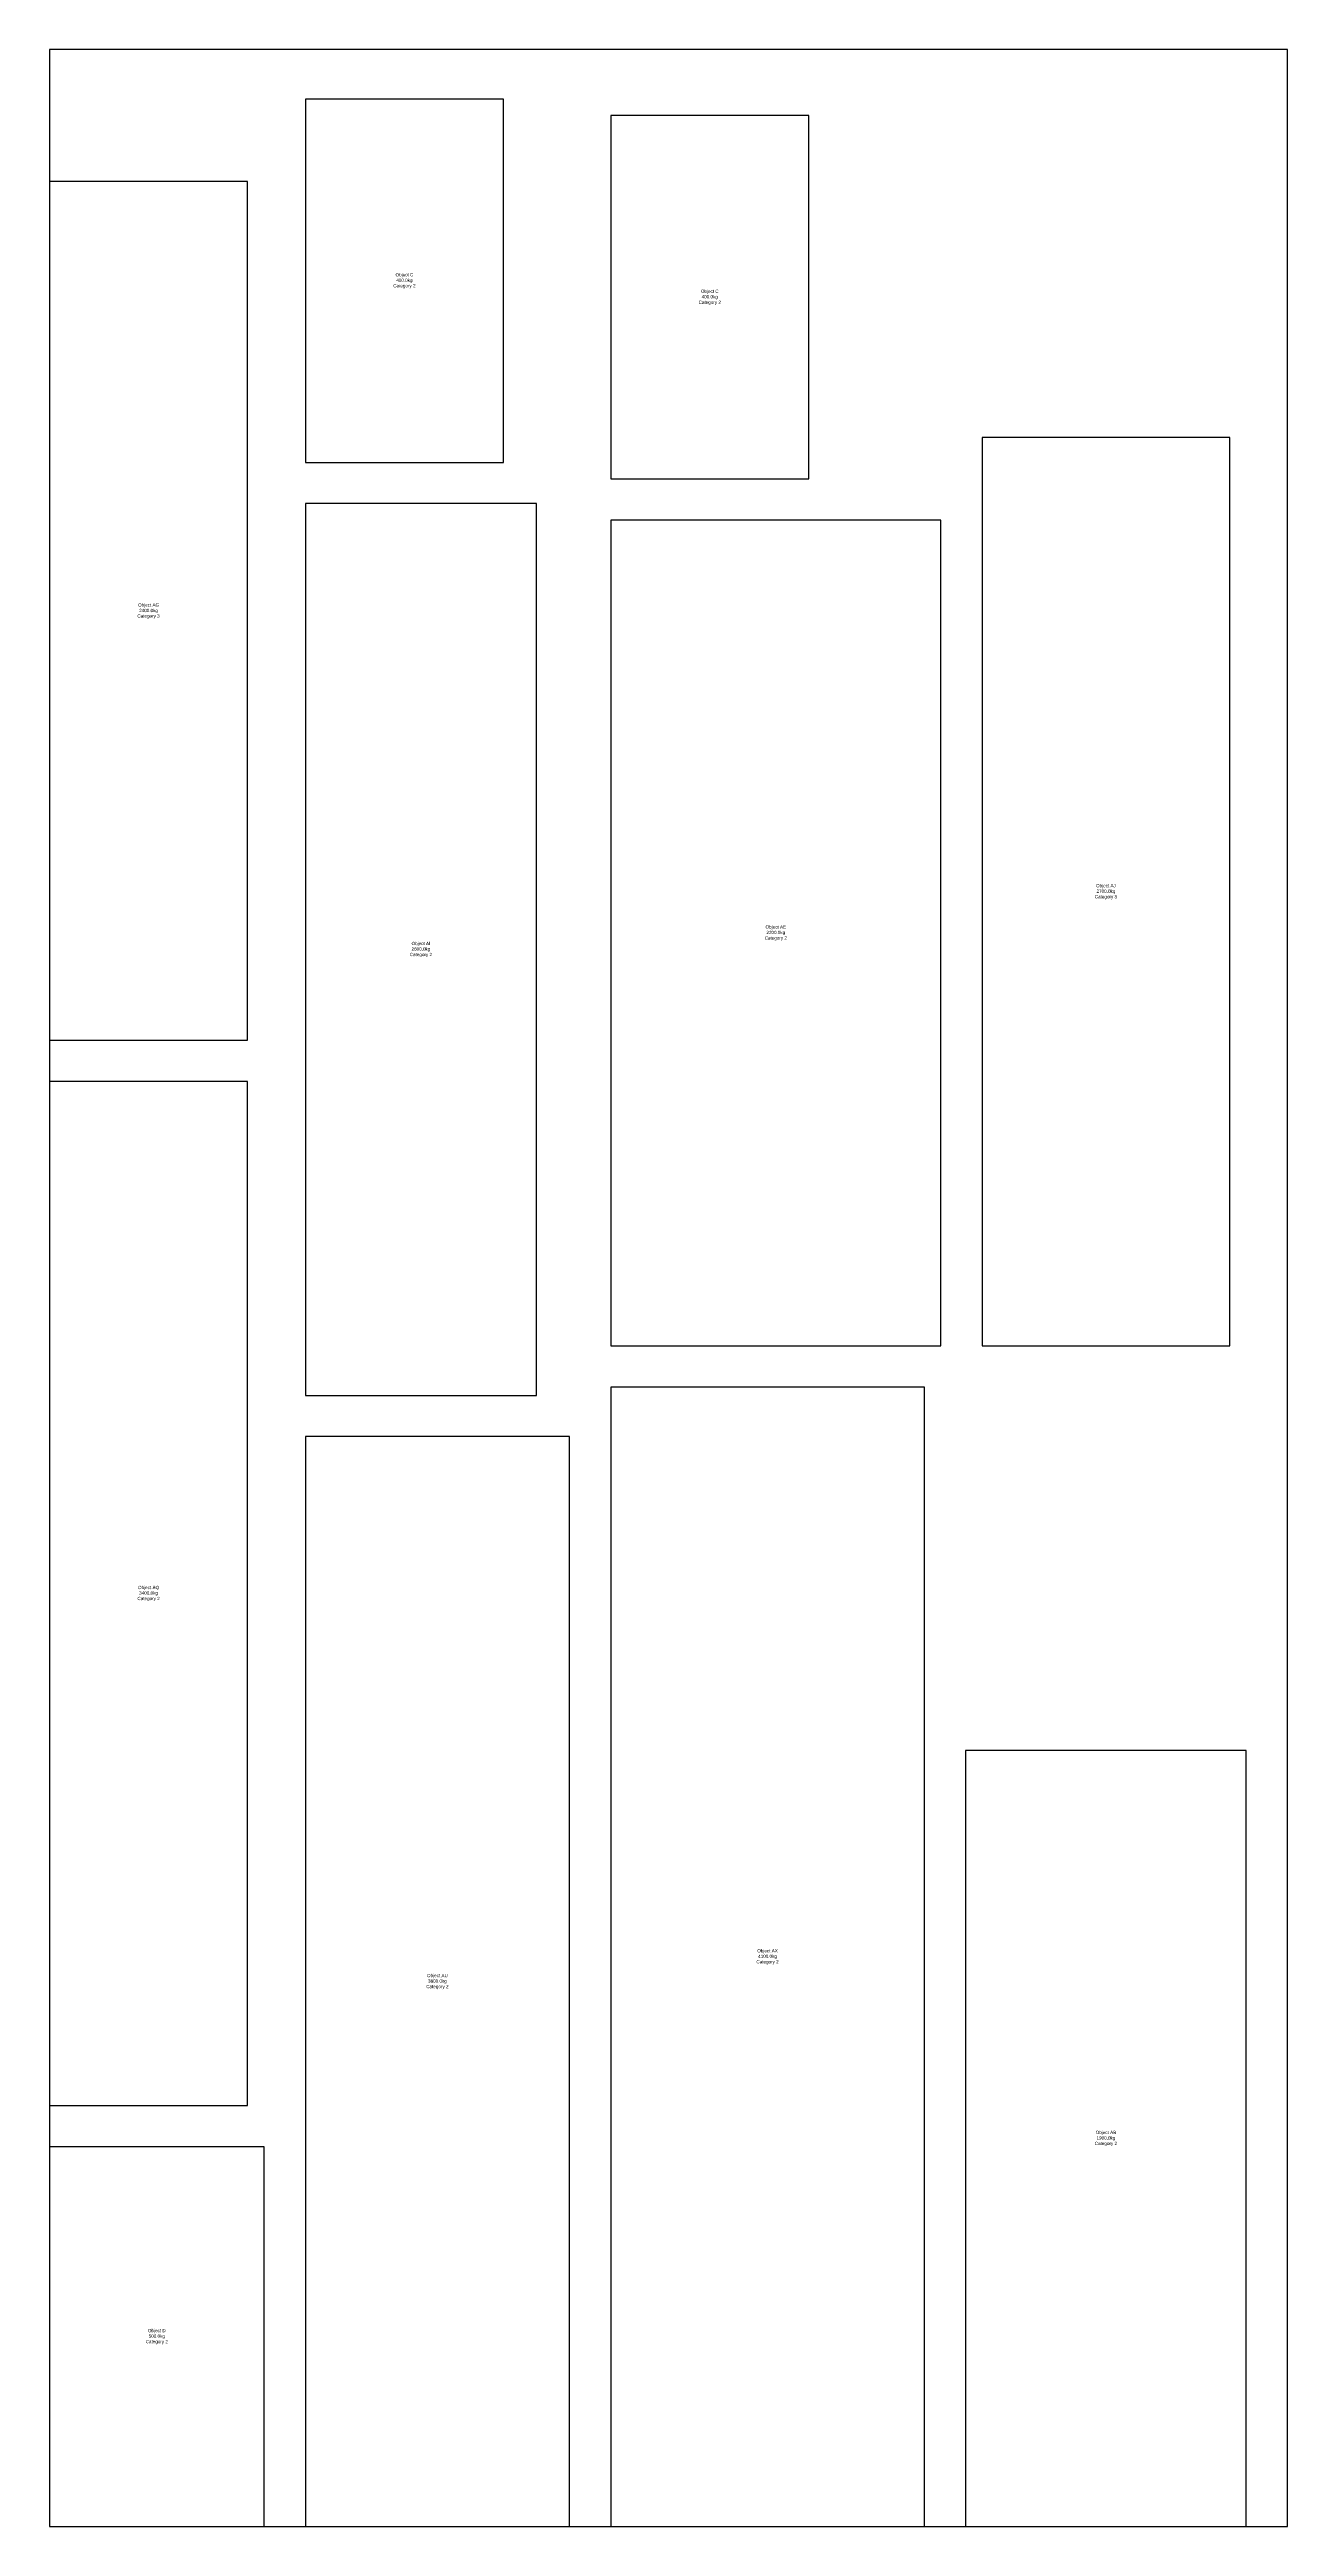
# Model space of a CAD drawing. Header units: metres. Extents: x 0 to 750, y 0 to 7700.
# Drawn here: x 0 to 750, y 1550 to 3050 of the extents above; entities that cross this region are included whole.
import ezdxf

# ---------------------------------------------------------------- set-up
doc = ezdxf.new("R2010")
doc.units = ezdxf.units.M

msp = doc.modelspace()

# ---------------------------------------------------------------- linework, layer by layer
for points in [[(0, 1550), (750, 1550), (750, 3050), (0, 3050), (0, 1550)], [(155, 2800), (275, 2800), (275, 3020), (155, 3020), (155, 2800)], [(340, 2790), (460, 2790), (460, 3010), (340, 3010), (340, 2790)], [(0, 2450), (120, 2450), (120, 2970), (0, 2970), (0, 2450)], [(565, 2265), (715, 2265), (715, 2815), (565, 2815), (565, 2265)], [(155, 2235), (295, 2235), (295, 2775), (155, 2775), (155, 2235)], [(340, 2265), (540, 2265), (540, 2765), (340, 2765), (340, 2265)], [(0, 1805), (120, 1805), (120, 2425), (0, 2425), (0, 1805)], [(340, 1550), (530, 1550), (530, 2240), (340, 2240), (340, 1550)], [(155, 1550), (315, 1550), (315, 2210), (155, 2210), (155, 1550)], [(555, 1550), (725, 1550), (725, 2020), (555, 2020), (555, 1550)], [(0, 1550), (130, 1550), (130, 1780), (0, 1780), (0, 1550)]]:
    msp.add_lwpolyline(points, close=True)

# ---------------------------------------------------------------- texts
at = {"char_height": 2, "attachment_point": 5}
for s, insert in [('Object C\\P400.0kg\\PCategory 2', (215, 2910)), ('Object C\\P400.0kg\\PCategory 2', (400, 2900)), ('Object AG\\P2400.0kg\\PCategory 3', (60, 2710)), ('Object AJ\\P2700.0kg\\PCategory 3', (640, 2540)), ('Object AI\\P2600.0kg\\PCategory 2', (225, 2505)), ('Object AE\\P2200.0kg\\PCategory 2', (440, 2515)), ('Object AQ\\P3400.0kg\\PCategory 2', (60, 2115)), ('Object AX\\P4100.0kg\\PCategory 2', (435, 1895)), ('Object AU\\P3800.0kg\\PCategory 2', (235, 1880)), ('Object AB\\P1900.0kg\\PCategory 2', (640, 1785)), ('Object D\\P500.0kg\\PCategory 2', (65, 1665))]:
    msp.add_mtext(s, dxfattribs=dict(at, insert=insert))

doc.saveas('drawing.dxf')
